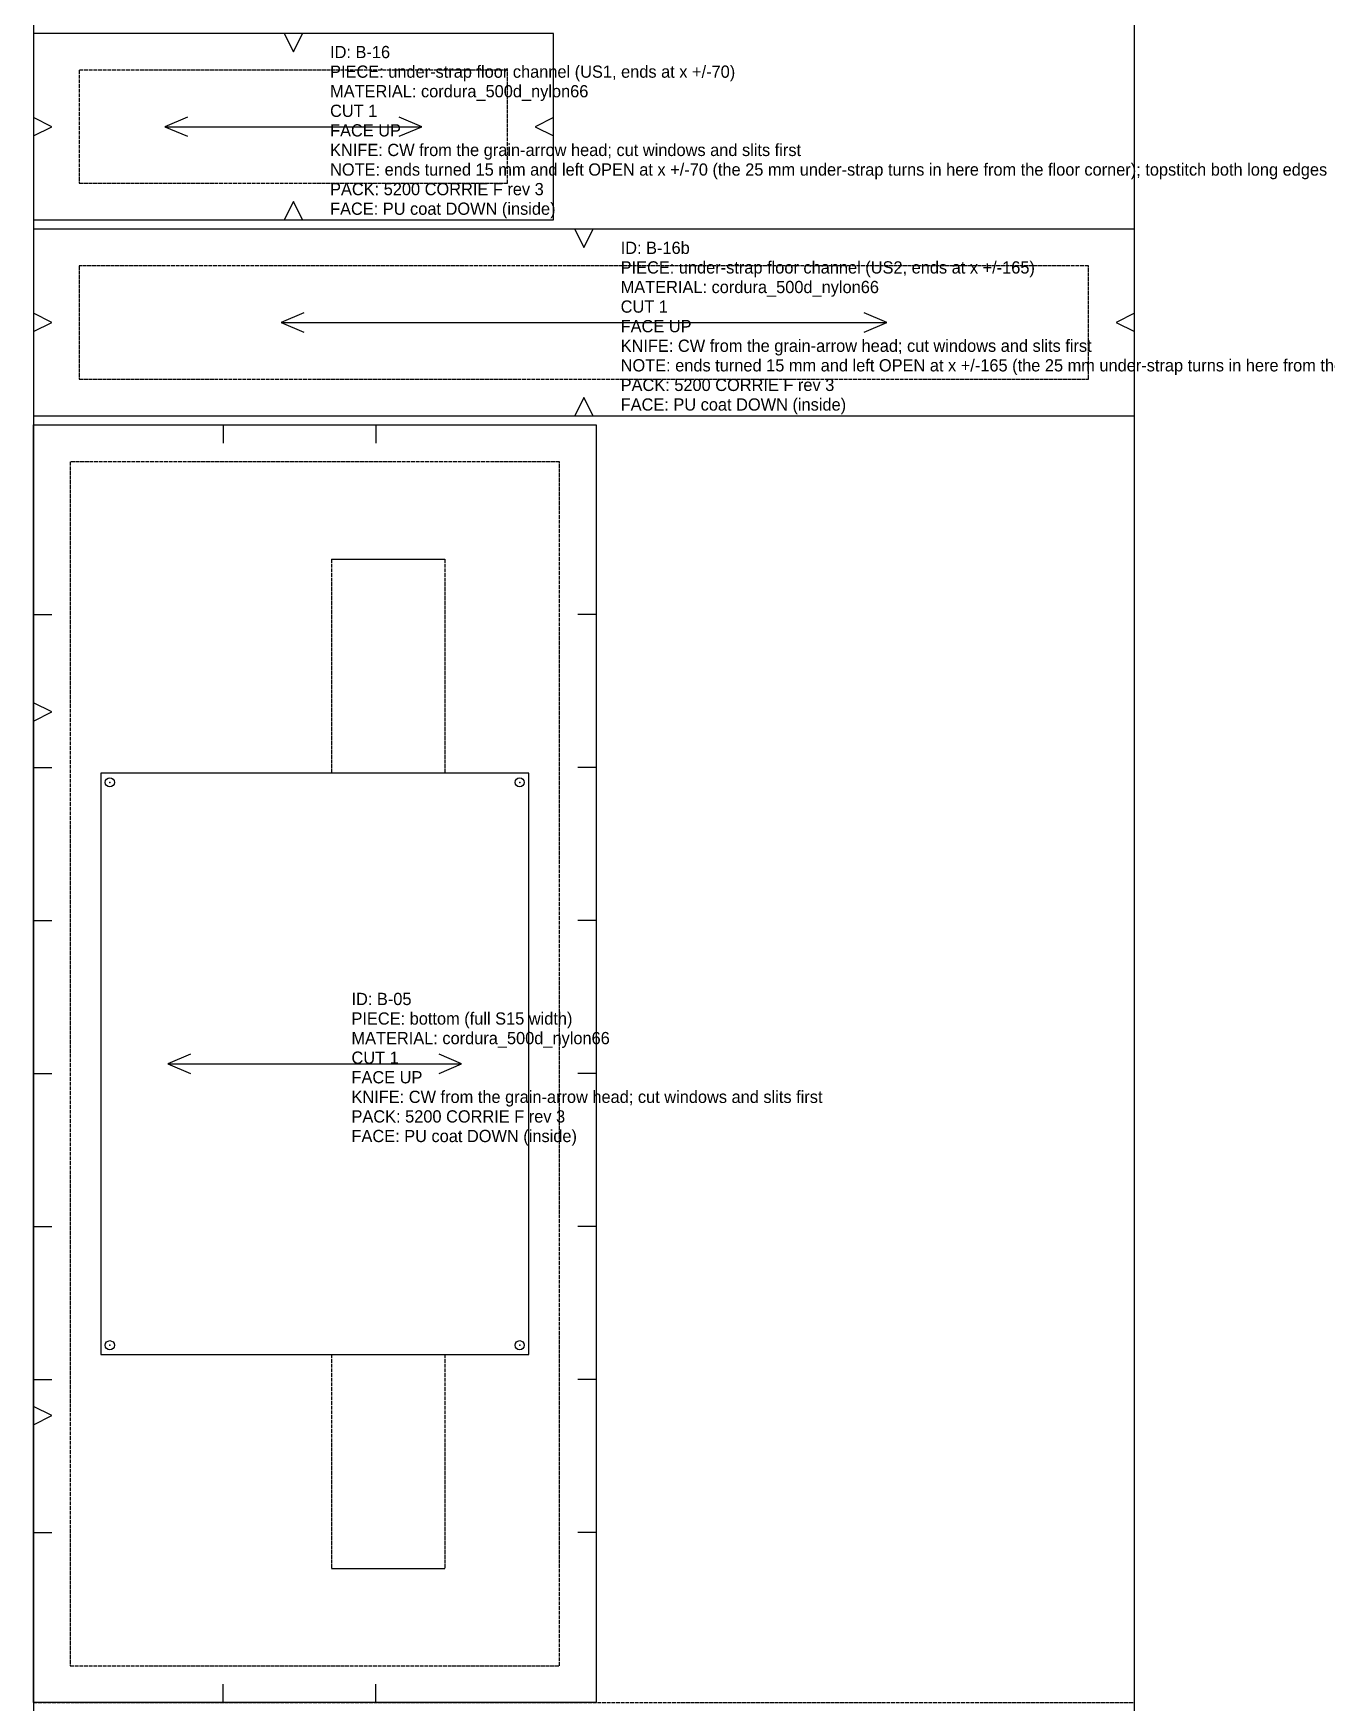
# Model space of a CAD drawing. Header units: millimetres. Extents: x 0 to 917, y -22 to 1524.
# Drawn here: x 0 to 423, y 38 to 584 of the extents above; entities that cross this region are included whole.
import ezdxf

# ---------------------------------------------------------------- set-up
doc = ezdxf.new("R2010")
doc.units = ezdxf.units.MM
doc.linetypes.add('DASHED', pattern=[1.524, 1.27, -0.254])
for name, color, linetype in [('CUT', 7, 'Continuous'), ('DRILL', 4, 'Continuous'), ('GRAIN', 5, 'Continuous'), ('INTERNAL', 6, 'Continuous'), ('NOTCH', 1, 'Continuous'), ('SEW', 3, 'Continuous'), ('TEXT', 2, 'Continuous')]:
    doc.layers.add(name, color=color, linetype=linetype)

msp = doc.modelspace()

# ---------------------------------------------------------------- texts
at = {"layer": 'TEXT'}
for s, p in [('ID: B-16', (97, 575.54)), ('PIECE: under-strap floor channel (US1, ends at x +/-70)', (97, 569.14)), ('MATERIAL: cordura_500d_nylon66', (97, 562.74)), ('CUT 1', (97, 556.34)), ('FACE UP', (97, 549.94)), ('KNIFE: CW from the grain-arrow head; cut windows and slits first', (97, 543.54)), ('NOTE: ends turned 15 mm and left OPEN at x +/-70 (the 25 mm under-strap turns in here from the floor corner); topstitch both long edges', (97, 537.14)), ('PACK: 5200 CORRIE F rev 3', (97, 530.74)), ('FACE: PU coat DOWN (inside)', (97, 524.34)), ('ID: B-16b', (192, 511.54)), ('PIECE: under-strap floor channel (US2, ends at x +/-165)', (192, 505.14)), ('MATERIAL: cordura_500d_nylon66', (192, 498.74)), ('CUT 1', (192, 492.34)), ('FACE UP', (192, 485.94)), ('KNIFE: CW from the grain-arrow head; cut windows and slits first', (192, 479.54)), ('NOTE: ends turned 15 mm and left OPEN at x +/-165 (the 25 mm under-strap turns in here from the floor corner); topstitch both long edges; centre on F-02, outboard tails on B-05: stitched through the floor, seam-sealed inside', (192, 473.14)), ('PACK: 5200 CORRIE F rev 3', (192, 466.74)), ('FACE: PU coat DOWN (inside)', (192, 460.34)), ('ID: B-05', (104, 266.02)), ('PIECE: bottom (full S15 width)', (104, 259.62)), ('MATERIAL: cordura_500d_nylon66', (104, 253.22)), ('CUT 1', (104, 246.82)), ('FACE UP', (104, 240.42)), ('KNIFE: CW from the grain-arrow head; cut windows and slits first', (104, 234.02)), ('PACK: 5200 CORRIE F rev 3', (104, 227.62)), ('FACE: PU coat DOWN (inside)', (104, 221.22))]:
    msp.add_text(s, height=4, dxfattribs=at).set_placement(p)

# ---------------------------------------------------------------- linework, layer by layer
at = {"layer": 'CUT'}
for points in [[(0, 583.64), (0, 522.64), (170, 522.64), (170, 583.64)], [(0, 519.64), (0, 458.64), (360, 458.64), (360, 519.64)], [(0, 455.64), (184, 455.64), (184, 38), (0, 38)]]:
    msp.add_lwpolyline(points, close=True, dxfattribs=at)
at = {"layer": 'DRILL'}
for centre in [(25, 338.82), (159, 338.82), (25, 154.82), (159, 154.82)]:
    msp.add_circle(centre, 1.5, dxfattribs=at)
for p in [(25, 338.82), (159, 338.82), (25, 154.82), (159, 154.82)]:
    msp.add_point(p, dxfattribs=at)
at = {"layer": 'GRAIN'}
for points in [[(50.37, 556.26), (43, 553.14), (50.37, 550.02)], [(43, 553.14), (127, 553.14)], [(119.63, 550.02), (127, 553.14), (119.63, 556.26)], [(88.37, 492.26), (81, 489.14), (88.37, 486.02)], [(271.63, 486.02), (279, 489.14), (271.63, 492.26)], [(81, 489.14), (279, 489.14)], [(51.37, 249.94), (44, 246.82), (51.37, 243.7)], [(44, 246.82), (140, 246.82)], [(132.63, 243.7), (140, 246.82), (132.63, 249.94)]]:
    msp.add_lwpolyline(points, dxfattribs=at)
at = {"layer": 'INTERNAL', "linetype": 'CONTINUOUS'}
for points in [[(97.5, 411.82), (134.5, 411.82)], [(97.5, 81.82), (134.5, 81.82)]]:
    msp.add_lwpolyline(points, dxfattribs=at)
msp.add_lwpolyline([(22, 341.82), (22, 151.82), (162, 151.82), (162, 341.82)], close=True, dxfattribs=at)
at = {"layer": 'NOTCH'}
for points in [[(82, 583.64), (85, 577.64), (88, 583.64)], [(0, 550.14), (6, 553.14), (0, 556.14)], [(170, 556.14), (164, 553.14), (170, 550.14)], [(88, 522.64), (85, 528.64), (82, 522.64)], [(177, 519.64), (180, 513.64), (183, 519.64)], [(0, 486.14), (6, 489.14), (0, 492.14)], [(360, 492.14), (354, 489.14), (360, 486.14)], [(183, 458.64), (180, 464.64), (177, 458.64)], [(62, 455.64), (62, 449.64)], [(112, 455.64), (112, 449.64)], [(0, 393.64), (6, 393.64)], [(184, 393.64), (178, 393.64)], [(0, 358.82), (6, 361.82), (0, 364.82)], [(0, 343.64), (6, 343.64)], [(184, 343.64), (178, 343.64)], [(0, 293.64), (6, 293.64)], [(184, 293.64), (178, 293.64)], [(0, 243.64), (6, 243.64)], [(184, 243.64), (178, 243.64)], [(0, 193.64), (6, 193.64)], [(184, 193.64), (178, 193.64)], [(0, 143.64), (6, 143.64)], [(184, 143.64), (178, 143.64)], [(0, 128.82), (6, 131.82), (0, 134.82)], [(0, 93.64), (6, 93.64)], [(184, 93.64), (178, 93.64)], [(62, 38), (62, 44)], [(112, 38), (112, 44)]]:
    msp.add_lwpolyline(points, dxfattribs=at)
at = {"layer": 'SEW', "linetype": 'DASHED'}
for points in [[(15, 534.64), (155, 534.64), (155, 571.64), (15, 571.64)], [(15, 470.64), (345, 470.64), (345, 507.64), (15, 507.64)], [(12, 443.64), (12, 50), (172, 50), (172, 443.64)]]:
    msp.add_lwpolyline(points, close=True, dxfattribs=at)
for points in [[(97.5, 411.82), (97.5, 341.82)], [(134.5, 411.82), (134.5, 341.82)], [(97.5, 151.82), (97.5, 81.82)], [(134.5, 151.82), (134.5, 81.82)]]:
    msp.add_lwpolyline(points, dxfattribs=at)
at = {"layer": 'TEXT', "linetype": 'DASHED'}
msp.add_line((0, 38), (360, 38), dxfattribs=at)
at = {"layer": 'TEXT'}
msp.add_lwpolyline([(0, 0), (360, 0), (360, 1524), (0, 1524)], close=True, dxfattribs=at)

msp.set_redraw_order([(e.dxf.handle, doc.entitydb.next_handle()) for e in msp.query("TEXT MTEXT ATTDEF DIMENSION ARC_DIMENSION")])  # texts and dimensions are drawn at this point

doc.saveas('drawing.dxf')
